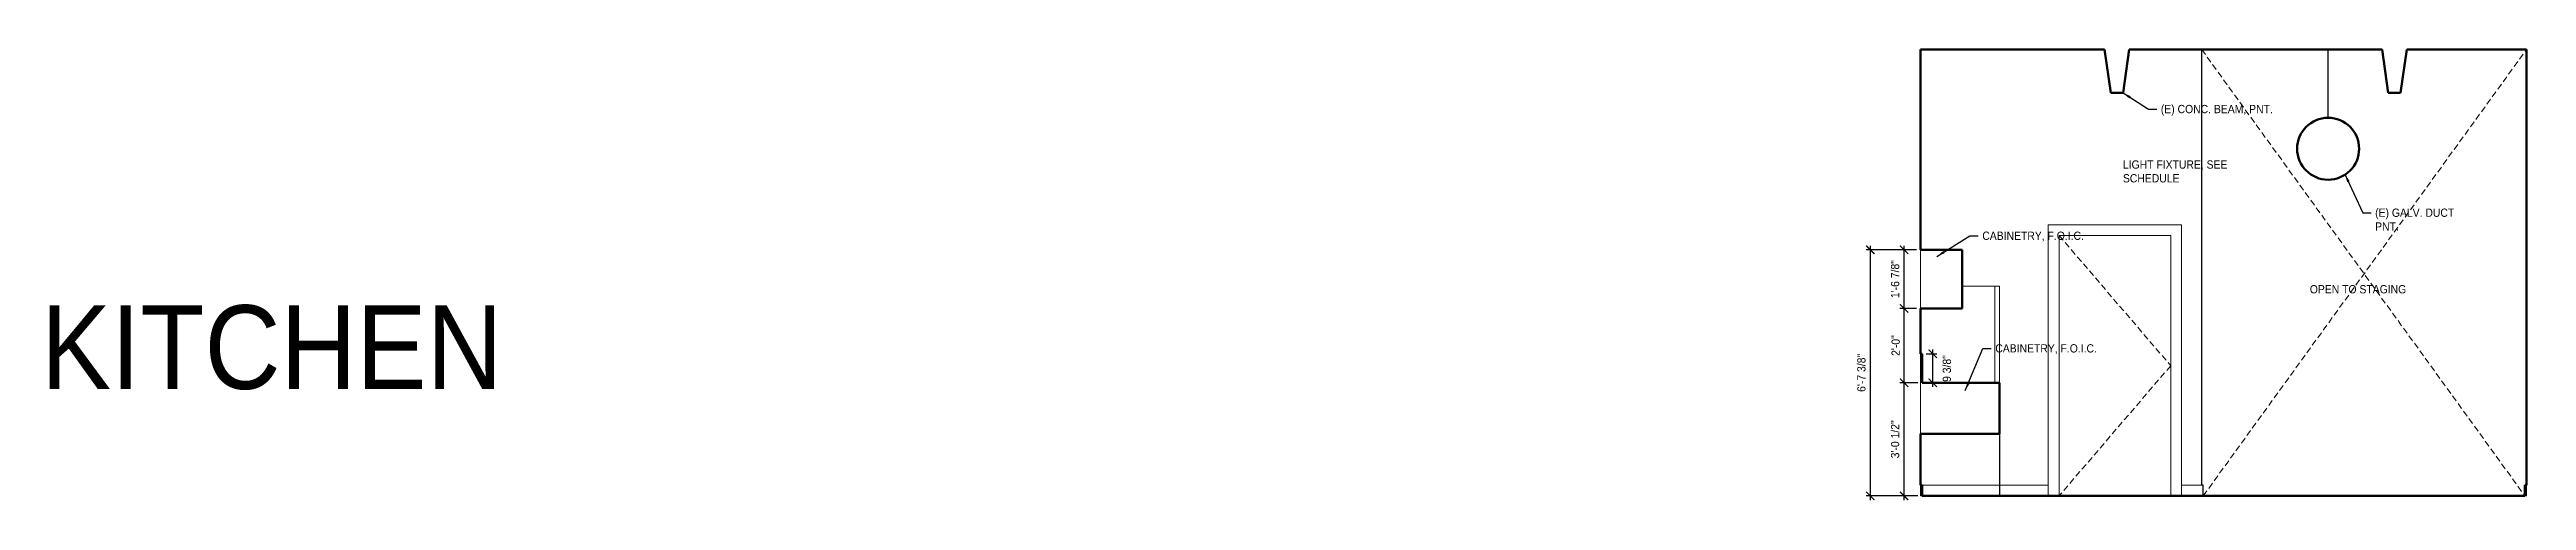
# Model space of a CAD drawing. Header units: inches. Extents: x -3027 to 6920, y -6604 to 320.
# Drawn here: x -1380 to -580, y -3601 to -3456 of the extents above; entities that cross this region are included whole.
import ezdxf

# ---------------------------------------------------------------- set-up
doc = ezdxf.new("R2010")
doc.units = ezdxf.units.IN
doc.header["$LTSCALE"] = 4
doc.header["$MEASUREMENT"] = 0
doc.header["$PDMODE"] = 35
doc.header["$PDSIZE"] = -5
doc.linetypes.add('DASHED', pattern=[0.75, 0.5, -0.25])
doc.layers.get('0').update_dxf_attribs({"linetype": 'CONTINUOUS'})
doc.layers.get('Defpoints').update_dxf_attribs({"linetype": 'CONTINUOUS'})
for name, color, linetype, lineweight in [('A-ELEV-2', 5, 'CONTINUOUS', 25), ('A-ELEV-3', 8, 'CONTINUOUS', 15), ('A-ELEV-BYND', 9, 'DASHED', 9), ('A-ELEV-CUT', 3, 'CONTINUOUS', 50), ('A-NOTE-DIM', 8, 'CONTINUOUS', 15)]:
    doc.layers.add(name, color=color, linetype=linetype, lineweight=lineweight)
doc.layers.add('A-NOTE-DIM-3_8', color=8, linetype='CONTINUOUS')
doc.styles.add('1_4SM', font='swisse.ttf', dxfattribs={"width": 0.9, "height": 4})
doc.styles.add('3_8SM', font='swisse.ttf', dxfattribs={"width": 0.9, "height": 2.666667})
doc.dimstyles.new('DIM3_8', dxfattribs={"dimtxt": 2.666667, "dimasz": 2.666667, "dimexe": 1.333333, "dimexo": 1.333333, "dimgap": 1.333333, "dimtad": 1, "dimdec": 4, "dimzin": 11, "dimdsep": 46, "dimlunit": 4, "dimtxsty": '3_8SM', "dimblk": 'ARCHTICK', "dimblk1": 'ARCHTICK', "dimblk2": 'ARCHTICK', "dimsah": 1, "dimcen": 2.666667, "dimdle": 1.333333, "dimclrd": 8, "dimclre": 8, "dimclrt": 8, "dimadec": 0, "dimazin": 0, "dimtfac": 4, "dimtdec": 4, "dimtofl": 0, "dimtmove": 2, "dimatfit": 3, "dimfxl": 1, "dimfrac": 2, "dimtzin": 0, "dimarcsym": 0})
doc.dimstyles.new('DIM3_8$7', dxfattribs={"dimtxt": 2.666667, "dimasz": 2.666667, "dimexe": 1.333333, "dimexo": 1.333333, "dimgap": 1.333333, "dimtad": 0, "dimdec": 4, "dimzin": 11, "dimdsep": 46, "dimlunit": 4, "dimtxsty": '3_8SM', "dimblk": 'ARCHTICK', "dimcen": 2.666667, "dimdle": 1.333333, "dimclrd": 8, "dimclre": 8, "dimclrt": 8, "dimadec": 0, "dimazin": 0, "dimtfac": 4, "dimtdec": 4, "dimtofl": 0, "dimtmove": 1, "dimatfit": 3, "dimfxl": 1, "dimfrac": 2, "dimtzin": 0, "dimarcsym": 0})

msp = doc.modelspace()

# ---------------------------------------------------------------- texts
at = {"layer": 'A-ELEV-2', "insert": (-1233.54375, -3565.8875), "char_height": 27, "attachment_point": 9, "style": '1_4SM'}
msp.add_mtext_dynamic_manual_height_columns('KITCHEN', width=689.825, gutter_width=18.75, heights=[0], dxfattribs=at)
at = {"layer": 'A-NOTE-DIM-3_8', "char_height": 2.6666667, "attachment_point": 1, "style": '3_8SM'}
for s, insert, width in [('(E) CONC. BEAM, PNT.', (-698.43785, -3473.85953), 36), ('LIGHT FIXTURE, SEE SCHEDULE', (-710.6745, -3491.75534), 37.2975794), ('(E) GALV. DUCT\\PPNT.', (-629.28432, -3507.30355), 36), ('CABINETRY, F.O.I.C.', (-756.04887, -3514.73375), 36), ('OPEN TO STAGING', (-650.36078, -3531.99429), 36), ('CABINETRY, F.O.I.C.', (-751.85463, -3551.06966), 36)]:
    msp.add_mtext(s, dxfattribs=dict(at, insert=insert, width=width))

# ---------------------------------------------------------------- blocks, each defined once
blk = doc.blocks.new('A$C6AF20732')
at = {"layer": 'A-ELEV-CUT'}
for p, q in [((-2, -14), (-4, 0)), ((2, -14), (4, 0)), ((-2, -14), (2, -14))]:
    blk.add_line(p, q, dxfattribs=at)
blk = doc.blocks.new('_ARCHTICK')
at = {"color": 0, "linetype": 'ByBlock', "const_width": 0.15}
blk.add_lwpolyline([(-0.5, -0.5), (0.5, 0.5)], dxfattribs=at)
blk = doc.blocks.new('*D23')
at = {"layer": 'A-NOTE-DIM', "color": 8, "lineweight": -2, "transparency": 16777216}
for p, q in [((-776.83, -3563.5), (-782.63, -3563.5)), ((-781.3, -3601.33), (-781.3, -3562.17)), ((-776.83, -3600), (-782.63, -3600))]:
    blk.add_line(p, q, dxfattribs=at)
at = {"layer": 'Defpoints', "color": 0, "transparency": 16777216}
for p in [(-781.3, -3563.5), (-775.5, -3563.5), (-775.5, -3600)]:
    blk.add_point(p, dxfattribs=at)
at = {"layer": 'A-NOTE-DIM', "color": 8, "lineweight": -2, "transparency": 16777216, "xscale": 2.666666666666667, "yscale": 2.666666666666667, "zscale": 2.666666666666667}
for p, rotation in [((-781.3, -3563.5), 90), ((-781.3, -3600), 270)]:
    blk.add_blockref('_ARCHTICK', p, dxfattribs=dict(at, rotation=rotation))
at = {"layer": 'A-NOTE-DIM', "color": 8, "transparency": 16777216, "insert": (-784.17, -3581.75), "char_height": 2.667, "attachment_point": 5, "rotation": 90, "style": '3_8SM'}
blk.add_mtext('3\'-0 1/2" ', dxfattribs=at)
blk = doc.blocks.new('*D24')
at = {"layer": 'A-NOTE-DIM', "color": 8, "lineweight": -2, "transparency": 16777216}
for p, q in [((-777.33, -3539.5), (-782.63, -3539.5)), ((-781.3, -3564.83), (-781.3, -3538.17)), ((-776.83, -3563.5), (-782.63, -3563.5))]:
    blk.add_line(p, q, dxfattribs=at)
at = {"layer": 'Defpoints', "color": 0, "transparency": 16777216}
for p in [(-781.3, -3539.5), (-776, -3539.5), (-775.5, -3563.5)]:
    blk.add_point(p, dxfattribs=at)
at = {"layer": 'A-NOTE-DIM', "color": 8, "lineweight": -2, "transparency": 16777216, "xscale": 2.666666666666667, "yscale": 2.666666666666667, "zscale": 2.666666666666667}
for p, rotation in [((-781.3, -3539.5), 90), ((-781.3, -3563.5), 270)]:
    blk.add_blockref('_ARCHTICK', p, dxfattribs=dict(at, rotation=rotation))
at = {"layer": 'A-NOTE-DIM', "color": 8, "transparency": 16777216, "insert": (-784, -3551.5), "char_height": 2.667, "attachment_point": 5, "rotation": 90, "style": '3_8SM'}
blk.add_mtext('2\'-0" ', dxfattribs=at)
blk = doc.blocks.new('*D25')
at = {"layer": 'A-NOTE-DIM', "color": 8, "lineweight": -2, "transparency": 16777216}
for p, q in [((-777.33, -3520.62), (-782.63, -3520.62)), ((-781.3, -3540.83), (-781.3, -3519.29)), ((-777.33, -3539.5), (-782.63, -3539.5))]:
    blk.add_line(p, q, dxfattribs=at)
at = {"layer": 'Defpoints', "color": 0, "transparency": 16777216}
for p in [(-781.3, -3520.62), (-776, -3520.62), (-776, -3539.5)]:
    blk.add_point(p, dxfattribs=at)
at = {"layer": 'A-NOTE-DIM', "color": 8, "lineweight": -2, "transparency": 16777216, "xscale": 2.666666666666667, "yscale": 2.666666666666667, "zscale": 2.666666666666667}
for p, rotation in [((-781.3, -3520.62), 90), ((-781.3, -3539.5), 270)]:
    blk.add_blockref('_ARCHTICK', p, dxfattribs=dict(at, rotation=rotation))
at = {"layer": 'A-NOTE-DIM', "color": 8, "transparency": 16777216, "insert": (-784.17, -3530.06), "char_height": 2.667, "attachment_point": 5, "rotation": 90, "style": '3_8SM'}
blk.add_mtext('1\'-6 7/8" ', dxfattribs=at)
blk = doc.blocks.new('*D26')
at = {"layer": 'A-NOTE-DIM', "color": 8, "lineweight": -2, "transparency": 16777216}
for p, q in [((-774.17, -3554.12), (-770.71, -3554.12)), ((-772.04, -3564.83), (-772.04, -3552.79)), ((-774.17, -3563.5), (-770.71, -3563.5))]:
    blk.add_line(p, q, dxfattribs=at)
at = {"layer": 'Defpoints', "color": 0, "transparency": 16777216}
for p in [(-775.5, -3554.12), (-772.04, -3554.12), (-775.5, -3563.5)]:
    blk.add_point(p, dxfattribs=at)
at = {"layer": 'A-NOTE-DIM', "color": 8, "lineweight": -2, "transparency": 16777216, "xscale": 2.666666666666667, "yscale": 2.666666666666667, "zscale": 2.666666666666667}
for p, rotation in [((-772.04, -3554.12), 90), ((-772.04, -3563.5), 270)]:
    blk.add_blockref('_ARCHTICK', p, dxfattribs=dict(at, rotation=rotation))
at = {"layer": 'A-NOTE-DIM', "color": 8, "transparency": 16777216, "insert": (-767.48, -3558.91), "char_height": 2.667, "attachment_point": 5, "rotation": 90, "style": '3_8SM'}
blk.add_mtext('9 3/8" ', dxfattribs=at)
blk = doc.blocks.new('*D32')
at = {"layer": 'A-NOTE-DIM', "color": 8, "lineweight": -2, "transparency": 16777216}
for p, q in [((-777.33, -3520.62), (-793.51, -3520.62)), ((-792.18, -3601.33), (-792.18, -3519.29)), ((-776.83, -3600), (-793.51, -3600))]:
    blk.add_line(p, q, dxfattribs=at)
at = {"layer": 'Defpoints', "color": 0, "transparency": 16777216}
for p in [(-792.18, -3520.62), (-776, -3520.62), (-775.5, -3600)]:
    blk.add_point(p, dxfattribs=at)
at = {"layer": 'A-NOTE-DIM', "color": 8, "lineweight": -2, "transparency": 16777216, "xscale": 2.666666666666667, "yscale": 2.666666666666667, "zscale": 2.666666666666667}
for p, rotation in [((-792.18, -3520.62), 90), ((-792.18, -3600), 270)]:
    blk.add_blockref('_ARCHTICK', p, dxfattribs=dict(at, rotation=rotation))
at = {"layer": 'A-NOTE-DIM', "color": 8, "transparency": 16777216, "insert": (-795.05, -3560.31), "char_height": 2.667, "attachment_point": 5, "rotation": 90, "style": '3_8SM'}
blk.add_mtext('6\'-7 3/8" ', dxfattribs=at)

# ---------------------------------------------------------------- dimensions: what is measured, and where the dimension line sits
at = {"layer": 'A-NOTE-DIM'}
for base, p1, p2, picture, middle in [((-792.17854, -3520.625), (-775.4998, -3600), (-775.9998, -3520.625), '*D32', (-795.05165, -3560.3125)), ((-781.29696, -3520.625), (-775.9998, -3539.5), (-775.9998, -3520.625), '*D25', (-784.17007, -3530.0625)), ((-781.29696, -3539.5), (-775.4998, -3563.5), (-775.9998, -3539.5), '*D24', (-783.99878, -3551.5)), ((-781.29696, -3563.5), (-775.4998, -3600), (-775.4998, -3563.5), '*D23', (-784.17007, -3581.75))]:
    dim = msp.add_linear_dim(base=base, p1=p1, p2=p2, angle=90, dimstyle='DIM3_8', override={"dimpost": ' '}, dxfattribs=at)
    dim.commit()
    dim.dimension.update_dxf_attribs({"geometry": picture, "text_midpoint": middle})
dim = msp.add_linear_dim(base=(-772.04468, -3554.125), p1=(-775.4998, -3563.5), p2=(-775.4998, -3554.125), angle=90, dimstyle='DIM3_8', override={"dimpost": ' '}, dxfattribs=at)
dim.commit()
dim.dimension.update_dxf_attribs({"geometry": '*D26', "text_midpoint": (-767.47566, -3558.91392), "dimtype": 160})

# ---------------------------------------------------------------- linework, layer by layer
at = {"layer": 'A-ELEV-2'}
for p, q in [((-685.2498, -3596.5), (-685.2498, -3456)), ((-644.45706, -3478), (-644.45706, -3456)), ((-750.4998, -3580), (-750.4998, -3600)), ((-684.7498, -3596.5), (-685.2498, -3596.5)), ((-684.7498, -3600), (-684.7498, -3596.5))]:
    msp.add_line(p, q, dxfattribs=at)
at = {"layer": 'A-ELEV-3'}
for p, q in [((-775.9998, -3539.5), (-775.9998, -3520.625)), ((-762.4998, -3532.375), (-750.4998, -3532.375)), ((-751.9998, -3563.5), (-751.9998, -3532.375)), ((-750.4998, -3563.5), (-750.4998, -3532.375)), ((-775.9998, -3580), (-775.9998, -3554.125)), ((-775.9998, -3596.5), (-775.9998, -3600)), ((-775.4998, -3596.5), (-734.7498, -3596.5)), ((-691.7498, -3596.5), (-685.2498, -3596.5)), ((-580.45183, -3596.5), (-580.45183, -3600)), ((-775.4998, -3600), (-775.9998, -3600)), ((-580.95183, -3600), (-580.45183, -3600))]:
    msp.add_line(p, q, dxfattribs=at)
msp.add_lwpolyline([(-691.7498, -3600), (-691.7498, -3512.5), (-734.7498, -3512.5), (-734.7498, -3600)], dxfattribs=at)
msp.add_lwpolyline([(-695.2498, -3516), (-731.2498, -3516), (-731.2498, -3600), (-695.2498, -3600)], close=True, dxfattribs=at)
at = {"layer": 'A-ELEV-BYND'}
for p, q in [((-685.2498, -3456), (-580.95183, -3600)), ((-684.7498, -3600), (-580.45183, -3456))]:
    msp.add_line(p, q, dxfattribs=at)
msp.add_lwpolyline([(-731.2498, -3516), (-695.2498, -3558), (-731.2498, -3600)], dxfattribs=at)
at = {"layer": 'A-ELEV-CUT'}
for p, q in [((-775.9998, -3456), (-716.62347, -3456)), ((-775.9998, -3520.625), (-775.9998, -3456)), ((-708.62347, -3456), (-627.05239, -3456)), ((-619.05239, -3456), (-580.45183, -3456)), ((-580.45183, -3596.5), (-580.45183, -3456)), ((-775.9998, -3520.625), (-762.4998, -3520.625)), ((-762.4998, -3539.5), (-762.4998, -3520.625)), ((-775.9998, -3554.125), (-775.9998, -3539.5)), ((-775.9998, -3539.5), (-762.4998, -3539.5)), ((-775.9998, -3554.125), (-775.4998, -3554.125)), ((-775.4998, -3563.5), (-775.4998, -3554.125)), ((-775.4998, -3563.5), (-750.4998, -3563.5)), ((-750.4998, -3580), (-750.4998, -3563.5)), ((-775.9998, -3580), (-750.4998, -3580)), ((-775.9998, -3596.5), (-775.9998, -3580)), ((-775.9998, -3596.5), (-775.4998, -3596.5)), ((-775.4998, -3600), (-775.4998, -3596.5)), ((-580.45183, -3596.5), (-580.95183, -3596.5)), ((-580.95183, -3600), (-580.95183, -3596.5)), ((-775.4998, -3600), (-580.95183, -3600))]:
    msp.add_line(p, q, dxfattribs=at)
msp.add_circle((-644.45706, -3488), 10, dxfattribs=at)

# ---------------------------------------------------------------- block references
for p in [(-712.62347, -3456), (-623.05239, -3456)]:
    msp.add_blockref('A$C6AF20732', p, dxfattribs=at)

msp.set_redraw_order([(e.dxf.handle, doc.entitydb.next_handle()) for e in msp.query("TEXT MTEXT ATTDEF DIMENSION ARC_DIMENSION")])  # texts and dimensions are drawn at this point

# ---------------------------------------------------------------- leaders
at = {"layer": 'A-NOTE-DIM-3_8', "annotation_type": 0, "has_hookline": 1, "hookline_direction": 0}
for points, text_width in [([(-710.62347, -3470), (-702.43785, -3475.19287), (-699.77119, -3475.19287)], 30.67424), ([(-639.02676, -3496.18382), (-633.28432, -3508.63688), (-630.61765, -3508.63688)], 28.10061), ([(-770.68695, -3522.75721), (-760.04887, -3516.06709), (-757.3822, -3516.06709)], 21.80122), ([(-761.53592, -3565.99314), (-755.85463, -3552.40299), (-753.18796, -3552.40299)], 21.80122)]:
    msp.add_leader(points, dimstyle='DIM3_8$7', override={"dimgap": 1.333333, "dimtad": 0}, dxfattribs=dict(at, text_width=text_width))

doc.saveas('drawing.dxf')
